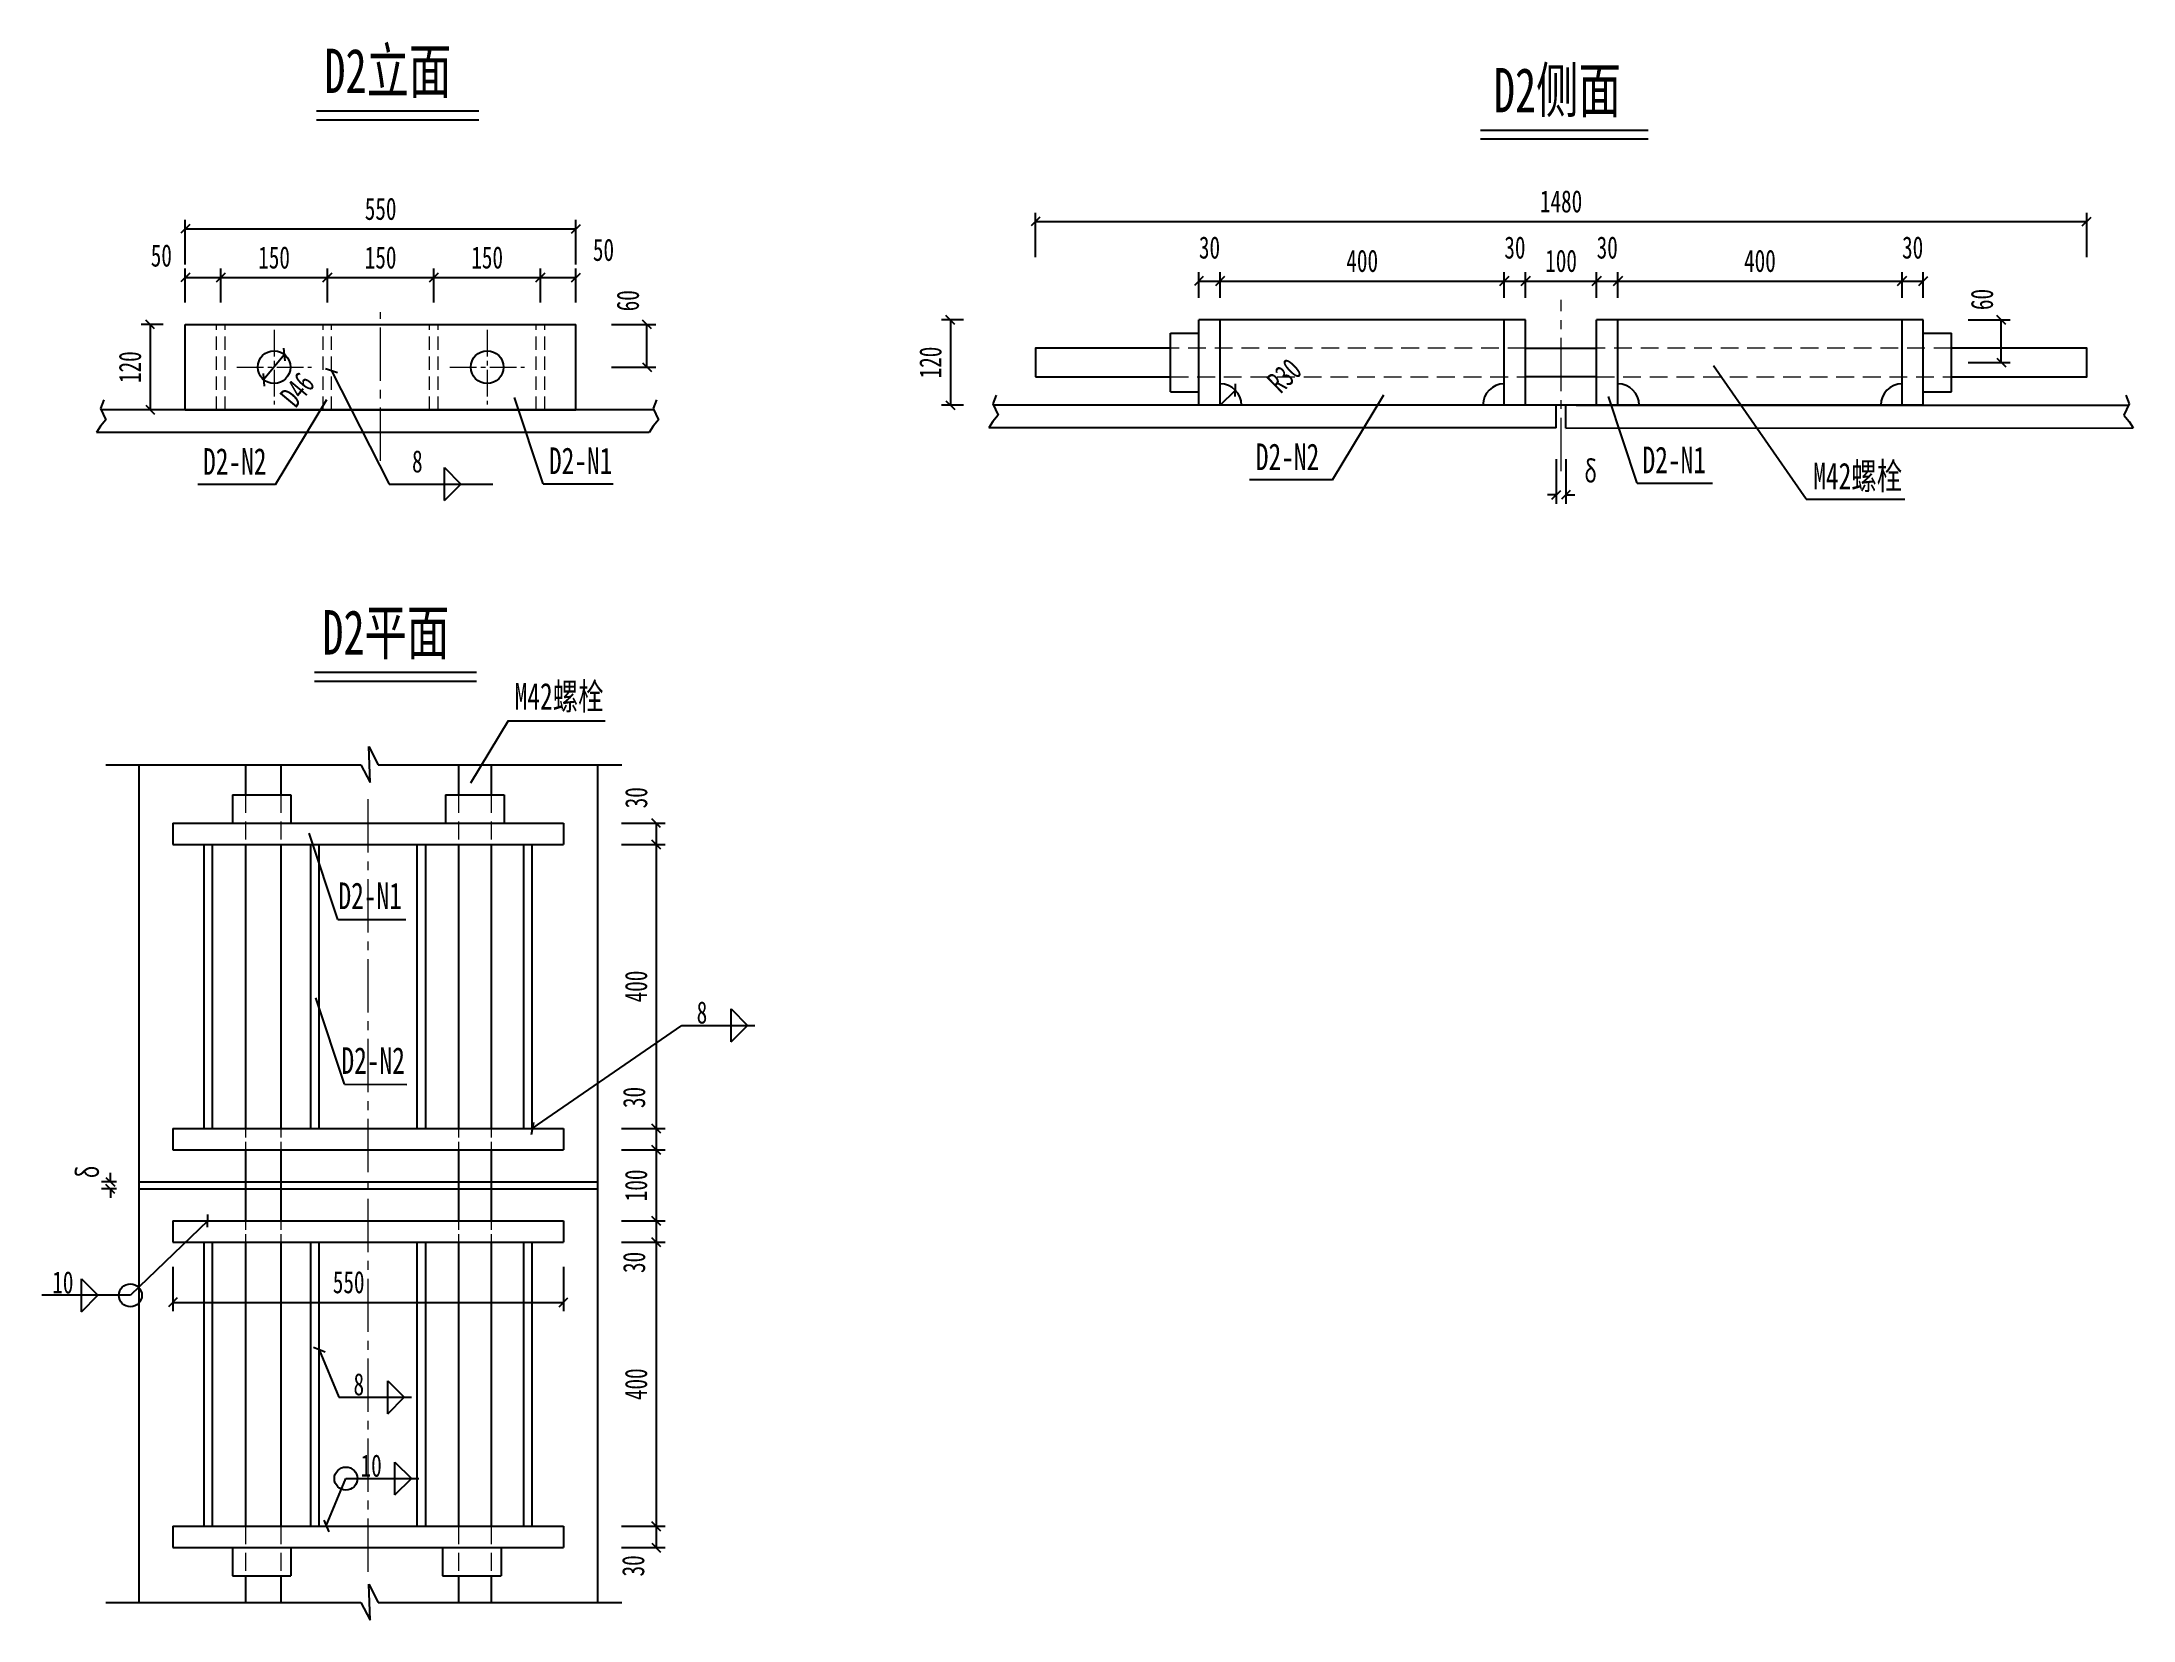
# Model space of a CAD drawing. Extents: x -51050 to 71428, y 3712 to 50864.
# Drawn here: x 59650 to 71428, y 3712 to 12601 of the extents above; entities that cross this region are included whole.
import ezdxf

# ---------------------------------------------------------------- set-up
doc = ezdxf.new("R2010")
doc.units = 0
doc.header["$LTSCALE"] = 100
doc.header["$MEASUREMENT"] = 0
doc.linetypes.add('CENTER2', pattern=[1.125, 0.75, -0.125, 0.125, -0.125])
doc.linetypes.add('DASHED2', pattern=[0.375, 0.25, -0.125])
doc.layers.get('0').update_dxf_attribs({"linetype": 'CONTINUOUS'})
doc.layers.get('DEFPOINTS').update_dxf_attribs({"color": 8, "linetype": 'CONTINUOUS'})
for name, color, linetype, lineweight in [('center', 2, 'CENTER2', 13), ('dashed', 2, 'DASHED2', 15), ('text', 7, 'CONTINUOUS', 15), ('轮廓线', 3, 'CONTINUOUS', 25)]:
    doc.layers.add(name, color=color, linetype=linetype, lineweight=lineweight)
doc.styles.get("Standard").update_dxf_attribs({"font": '仿宋_GB2312.ttf', "width": 0.7})
doc.styles.add('样式 1', font='仿宋_GB2312.ttf', dxfattribs={"width": 0.7})
doc.dimstyles.new('1', dxfattribs={"dimscale": 0, "dimtxt": 2.5, "dimasz": 1, "dimexe": 1, "dimexo": 2.5, "dimgap": 1, "dimtad": 1, "dimdec": 0, "dimlfac": 0.666667, "dimzin": 0, "dimdsep": 46, "dimtxsty": 'Standard', "dimblk": 'OBLIQUE', "dimcen": 0, "dimclrd": 256, "dimclre": 256, "dimadec": 0, "dimazin": 0, "dimtfac": 0.00144, "dimtdec": 0, "dimtofl": 0, "dimtmove": 2, "dimatfit": 3, "dimldrblk": 'OBLIQUE', "dimfxl": 4, "dimfxlon": 1, "dimtolj": 1, "dimtzin": 0, "dimarcsym": 0})

msp = doc.modelspace()

# ---------------------------------------------------------------- texts
at = {"layer": 'text', "style": '样式 1', "width": 0.7}
for s, height, p in [('D2立面', 250, (61241.1, 12312.7)), ('D2侧面', 250, (67827.4, 12204.1)), ('D2-N2', 150, (60558.2, 10162.8)), ('8', 125, (61735, 10176.2)), ('D2-N1', 150, (62506, 10167)), ('D2-N2', 150, (66487, 10189.1)), ('D2-N1', 150, (68664.8, 10171.7)), ('M42螺栓', 150, (69626.2, 10080.8)), ('D2平面', 250, (61229.7, 9150.6)), ('M42螺栓', 150, (62312.8, 8840.2)), ('D2-N1', 150, (61320.7, 7716.7)), ('8', 125, (63337.9, 7072.5)), ('D2-N2', 150, (61337.6, 6788.9)), ('10', 125, (59708.8, 5552.4)), ('8', 125, (61405.4, 4978.4)), ('10', 125, (61445.2, 4520.5))]:
    msp.add_text(s, height=height, dxfattribs=at).set_placement(p)

# ---------------------------------------------------------------- blocks, each defined once
blk = doc.blocks.new('_Oblique')
at = {"color": 0, "linetype": 'ByBlock', "lineweight": -2}
blk.add_line((-0.5, -0.5), (0.5, 0.5), dxfattribs=at)
blk = doc.blocks.new('*D1')
at = {"lineweight": -2, "ltscale": 200, "transparency": 16777216}
for p, q in [((60333, 11009), (60210, 11009)), ((60260, 11009), (60260, 10529)), ((60333, 10529), (60210, 10529))]:
    blk.add_line(p, q, dxfattribs=at)
at = {"layer": 'DEFPOINTS', "color": 0, "ltscale": 200, "transparency": 16777216}
for p in [(60458, 11009), (60260, 10529), (60458, 10529)]:
    blk.add_point(p, dxfattribs=at)
at = {"lineweight": -2, "ltscale": 200, "transparency": 16777216, "xscale": 50, "yscale": 50, "zscale": 50}
for p, rotation in [((60260, 11009), 90), ((60260, 10529), 270)]:
    blk.add_blockref('_Oblique', p, dxfattribs=dict(at, rotation=rotation))
at = {"color": 0, "ltscale": 200, "transparency": 16777216, "insert": (60147, 10769), "char_height": 125, "attachment_point": 5, "rotation": 90, "style": '样式 1'}
blk.add_mtext('\\A1;120', dxfattribs=at)
blk = doc.blocks.new('*D2')
at = {"lineweight": -2, "ltscale": 200, "transparency": 16777216}
for p, q in [((60458, 11134), (60458, 11324)), ((60658, 11134), (60658, 11324)), ((60458, 11274), (60658, 11274))]:
    blk.add_line(p, q, dxfattribs=at)
at = {"layer": 'DEFPOINTS', "color": 0, "ltscale": 200, "transparency": 16777216}
for p in [(60658, 11274), (60458, 11009), (60658, 11009)]:
    blk.add_point(p, dxfattribs=at)
at = {"lineweight": -2, "ltscale": 200, "transparency": 16777216, "xscale": 50, "yscale": 50, "zscale": 50, "rotation": 180}
blk.add_blockref('_Oblique', (60458, 11274), dxfattribs=at)
at = {"lineweight": -2, "ltscale": 200, "transparency": 16777216, "xscale": 50, "yscale": 50, "zscale": 50}
blk.add_blockref('_Oblique', (60658, 11274), dxfattribs=at)
at = {"color": 0, "ltscale": 200, "transparency": 16777216, "insert": (60323, 11397), "char_height": 125, "attachment_point": 5, "style": '样式 1'}
blk.add_mtext('\\A1;50', dxfattribs=at)
blk = doc.blocks.new('*D3')
at = {"lineweight": -2, "ltscale": 200, "transparency": 16777216}
for p, q in [((60658, 11134), (60658, 11324)), ((61258, 11134), (61258, 11324)), ((60658, 11274), (61258, 11274))]:
    blk.add_line(p, q, dxfattribs=at)
at = {"layer": 'DEFPOINTS', "color": 0, "ltscale": 200, "transparency": 16777216}
for p in [(61258, 11274), (60658, 11009), (61258, 11009)]:
    blk.add_point(p, dxfattribs=at)
at = {"lineweight": -2, "ltscale": 200, "transparency": 16777216, "xscale": 50, "yscale": 50, "zscale": 50, "rotation": 180}
blk.add_blockref('_Oblique', (60658, 11274), dxfattribs=at)
at = {"lineweight": -2, "ltscale": 200, "transparency": 16777216, "xscale": 50, "yscale": 50, "zscale": 50}
blk.add_blockref('_Oblique', (61258, 11274), dxfattribs=at)
at = {"color": 0, "ltscale": 200, "transparency": 16777216, "insert": (60958, 11386), "char_height": 125, "attachment_point": 5, "style": '样式 1'}
blk.add_mtext('\\A1;150', dxfattribs=at)
blk = doc.blocks.new('*D4')
at = {"lineweight": -2, "ltscale": 200, "transparency": 16777216}
for p, q in [((61258, 11134), (61258, 11324)), ((61858, 11134), (61858, 11324)), ((61258, 11274), (61858, 11274))]:
    blk.add_line(p, q, dxfattribs=at)
at = {"layer": 'DEFPOINTS', "color": 0, "ltscale": 200, "transparency": 16777216}
for p in [(61858, 11274), (61258, 11009), (61858, 11009)]:
    blk.add_point(p, dxfattribs=at)
at = {"lineweight": -2, "ltscale": 200, "transparency": 16777216, "xscale": 50, "yscale": 50, "zscale": 50, "rotation": 180}
blk.add_blockref('_Oblique', (61258, 11274), dxfattribs=at)
at = {"lineweight": -2, "ltscale": 200, "transparency": 16777216, "xscale": 50, "yscale": 50, "zscale": 50}
blk.add_blockref('_Oblique', (61858, 11274), dxfattribs=at)
at = {"color": 0, "ltscale": 200, "transparency": 16777216, "insert": (61558, 11386), "char_height": 125, "attachment_point": 5, "style": '样式 1'}
blk.add_mtext('\\A1;150', dxfattribs=at)
blk = doc.blocks.new('*D5')
at = {"lineweight": -2, "ltscale": 200, "transparency": 16777216}
for p, q in [((61858, 11134), (61858, 11324)), ((62458, 11134), (62458, 11324)), ((61858, 11274), (62458, 11274))]:
    blk.add_line(p, q, dxfattribs=at)
at = {"layer": 'DEFPOINTS', "color": 0, "ltscale": 200, "transparency": 16777216}
for p in [(62458, 11274), (61858, 11009), (62458, 11009)]:
    blk.add_point(p, dxfattribs=at)
at = {"lineweight": -2, "ltscale": 200, "transparency": 16777216, "xscale": 50, "yscale": 50, "zscale": 50, "rotation": 180}
blk.add_blockref('_Oblique', (61858, 11274), dxfattribs=at)
at = {"lineweight": -2, "ltscale": 200, "transparency": 16777216, "xscale": 50, "yscale": 50, "zscale": 50}
blk.add_blockref('_Oblique', (62458, 11274), dxfattribs=at)
at = {"color": 0, "ltscale": 200, "transparency": 16777216, "insert": (62158, 11386), "char_height": 125, "attachment_point": 5, "style": '样式 1'}
blk.add_mtext('\\A1;150', dxfattribs=at)
blk = doc.blocks.new('*D6')
at = {"lineweight": -2, "ltscale": 200, "transparency": 16777216}
for p, q in [((62458, 11134), (62458, 11324)), ((62658, 11134), (62658, 11324)), ((62458, 11274), (62658, 11274))]:
    blk.add_line(p, q, dxfattribs=at)
at = {"layer": 'DEFPOINTS', "color": 0, "ltscale": 200, "transparency": 16777216}
for p in [(62658, 11274), (62458, 11009), (62658, 11009)]:
    blk.add_point(p, dxfattribs=at)
at = {"lineweight": -2, "ltscale": 200, "transparency": 16777216, "xscale": 50, "yscale": 50, "zscale": 50, "rotation": 180}
blk.add_blockref('_Oblique', (62458, 11274), dxfattribs=at)
at = {"lineweight": -2, "ltscale": 200, "transparency": 16777216, "xscale": 50, "yscale": 50, "zscale": 50}
blk.add_blockref('_Oblique', (62658, 11274), dxfattribs=at)
at = {"color": 0, "ltscale": 200, "transparency": 16777216, "insert": (62813, 11429), "char_height": 125, "attachment_point": 5, "style": '样式 1'}
blk.add_mtext('\\A1;50', dxfattribs=at)
blk = doc.blocks.new('*D7')
at = {"lineweight": -2, "ltscale": 200, "transparency": 16777216}
for p, q in [((60458, 11348), (60458, 11598)), ((60458, 11548), (62658, 11548)), ((62658, 11348), (62658, 11598))]:
    blk.add_line(p, q, dxfattribs=at)
at = {"layer": 'DEFPOINTS', "color": 0, "ltscale": 200, "transparency": 16777216}
for p in [(62658, 11548), (60458, 11009), (62658, 11009)]:
    blk.add_point(p, dxfattribs=at)
at = {"lineweight": -2, "ltscale": 200, "transparency": 16777216, "xscale": 50, "yscale": 50, "zscale": 50, "rotation": 180}
blk.add_blockref('_Oblique', (60458, 11548), dxfattribs=at)
at = {"lineweight": -2, "ltscale": 200, "transparency": 16777216, "xscale": 50, "yscale": 50, "zscale": 50}
blk.add_blockref('_Oblique', (62658, 11548), dxfattribs=at)
at = {"color": 0, "ltscale": 200, "transparency": 16777216, "insert": (61558, 11660), "char_height": 125, "attachment_point": 5, "style": '样式 1'}
blk.add_mtext('\\A1;550', dxfattribs=at)
blk = doc.blocks.new('*D8')
at = {"lineweight": -2, "ltscale": 200, "transparency": 16777216}
for p, q in [((62858, 11009), (63108, 11009)), ((63058, 10769), (63058, 11009)), ((62858, 10769), (63108, 10769))]:
    blk.add_line(p, q, dxfattribs=at)
at = {"layer": 'DEFPOINTS', "color": 0, "ltscale": 200, "transparency": 16777216}
for p in [(62679, 11009), (63058, 11009), (62679, 10769)]:
    blk.add_point(p, dxfattribs=at)
at = {"lineweight": -2, "ltscale": 200, "transparency": 16777216, "xscale": 50, "yscale": 50, "zscale": 50}
for p, rotation in [((63058, 11009), 90), ((63058, 10769), 270)]:
    blk.add_blockref('_Oblique', p, dxfattribs=dict(at, rotation=rotation))
at = {"color": 0, "ltscale": 200, "transparency": 16777216, "insert": (62951, 11143), "char_height": 125, "attachment_point": 5, "rotation": 90, "style": '样式 1'}
blk.add_mtext('\\A1;60', dxfattribs=at)
blk = doc.blocks.new('*D9')
at = {"lineweight": -2, "ltscale": 200, "transparency": 16777216}
blk.add_line((61017, 10840), (60899, 10698), dxfattribs=at)
at = {"layer": 'DEFPOINTS', "color": 0, "ltscale": 200, "transparency": 16777216}
for p in [(61017, 10840), (60899, 10698)]:
    blk.add_point(p, dxfattribs=at)
at = {"lineweight": -2, "ltscale": 200, "transparency": 16777216, "xscale": 50, "yscale": 50, "zscale": 50}
for p, rotation in [((61017, 10840), 50.13544951268258), ((60899, 10698), 230.1354495126826)]:
    blk.add_blockref('_Oblique', p, dxfattribs=dict(at, rotation=rotation))
at = {"color": 0, "ltscale": 200, "transparency": 16777216, "insert": (61089, 10642), "char_height": 125, "attachment_point": 5, "rotation": 50.1354, "style": '样式 1'}
blk.add_mtext('\\A1;D46', dxfattribs=at)
blk = doc.blocks.new('*D10')
at = {"lineweight": -2, "ltscale": 200, "transparency": 16777216}
for p, q in [((62915, 8201), (63160, 8201)), ((63110, 8201), (63110, 8081)), ((62915, 8081), (63160, 8081))]:
    blk.add_line(p, q, dxfattribs=at)
at = {"layer": 'DEFPOINTS', "color": 0, "ltscale": 200, "transparency": 16777216}
for p in [(62790, 8201), (62790, 8081), (63110, 8081)]:
    blk.add_point(p, dxfattribs=at)
at = {"lineweight": -2, "ltscale": 200, "transparency": 16777216, "xscale": 50, "yscale": 50, "zscale": 50}
for p, rotation in [((63110, 8201), 90), ((63110, 8081), 270)]:
    blk.add_blockref('_Oblique', p, dxfattribs=dict(at, rotation=rotation))
at = {"color": 0, "ltscale": 200, "transparency": 16777216, "insert": (62998, 8344), "char_height": 125, "attachment_point": 5, "rotation": 90, "style": '样式 1'}
blk.add_mtext('\\A1;30', dxfattribs=at)
blk = doc.blocks.new('*D11')
at = {"lineweight": -2, "ltscale": 200, "transparency": 16777216}
for p, q in [((62915, 8081), (63160, 8081)), ((63110, 8081), (63110, 6481)), ((62915, 6481), (63160, 6481))]:
    blk.add_line(p, q, dxfattribs=at)
at = {"layer": 'DEFPOINTS', "color": 0, "ltscale": 200, "transparency": 16777216}
for p in [(62790, 8081), (62790, 6481), (63110, 6481)]:
    blk.add_point(p, dxfattribs=at)
at = {"lineweight": -2, "ltscale": 200, "transparency": 16777216, "xscale": 50, "yscale": 50, "zscale": 50}
for p, rotation in [((63110, 8081), 90), ((63110, 6481), 270)]:
    blk.add_blockref('_Oblique', p, dxfattribs=dict(at, rotation=rotation))
at = {"color": 0, "ltscale": 200, "transparency": 16777216, "insert": (62997, 7281), "char_height": 125, "attachment_point": 5, "rotation": 90, "style": '样式 1'}
blk.add_mtext('\\A1;400', dxfattribs=at)
blk = doc.blocks.new('*D12')
at = {"lineweight": -2, "ltscale": 200, "transparency": 16777216}
for p, q in [((62915, 6481), (63160, 6481)), ((63110, 6481), (63110, 6361)), ((62915, 6361), (63160, 6361))]:
    blk.add_line(p, q, dxfattribs=at)
at = {"layer": 'DEFPOINTS', "color": 0, "ltscale": 200, "transparency": 16777216}
for p in [(62790, 6481), (62790, 6361), (63110, 6361)]:
    blk.add_point(p, dxfattribs=at)
at = {"lineweight": -2, "ltscale": 200, "transparency": 16777216, "xscale": 50, "yscale": 50, "zscale": 50}
for p, rotation in [((63110, 6481), 90), ((63110, 6361), 270)]:
    blk.add_blockref('_Oblique', p, dxfattribs=dict(at, rotation=rotation))
at = {"color": 0, "ltscale": 200, "transparency": 16777216, "insert": (62986, 6656), "char_height": 125, "attachment_point": 5, "rotation": 90, "style": '样式 1'}
blk.add_mtext('\\A1;30', dxfattribs=at)
blk = doc.blocks.new('*D13')
at = {"lineweight": -2, "ltscale": 200, "transparency": 16777216}
for p, q in [((62915, 6361), (63160, 6361)), ((63110, 6361), (63110, 5961)), ((62915, 5961), (63160, 5961))]:
    blk.add_line(p, q, dxfattribs=at)
at = {"layer": 'DEFPOINTS', "color": 0, "ltscale": 200, "transparency": 16777216}
for p in [(62790, 6361), (62790, 5961), (63110, 5961)]:
    blk.add_point(p, dxfattribs=at)
at = {"lineweight": -2, "ltscale": 200, "transparency": 16777216, "xscale": 50, "yscale": 50, "zscale": 50}
for p, rotation in [((63110, 6361), 90), ((63110, 5961), 270)]:
    blk.add_blockref('_Oblique', p, dxfattribs=dict(at, rotation=rotation))
at = {"color": 0, "ltscale": 200, "transparency": 16777216, "insert": (62997, 6161), "char_height": 125, "attachment_point": 5, "rotation": 90, "style": '样式 1'}
blk.add_mtext('\\A1;100', dxfattribs=at)
blk = doc.blocks.new('*D14')
at = {"lineweight": -2, "ltscale": 200, "transparency": 16777216}
for p, q in [((62915, 5961), (63160, 5961)), ((63110, 5961), (63110, 5841)), ((62915, 5841), (63160, 5841))]:
    blk.add_line(p, q, dxfattribs=at)
at = {"layer": 'DEFPOINTS', "color": 0, "ltscale": 200, "transparency": 16777216}
for p in [(62790, 5961), (62790, 5841), (63110, 5841)]:
    blk.add_point(p, dxfattribs=at)
at = {"lineweight": -2, "ltscale": 200, "transparency": 16777216, "xscale": 50, "yscale": 50, "zscale": 50}
for p, rotation in [((63110, 5961), 90), ((63110, 5841), 270)]:
    blk.add_blockref('_Oblique', p, dxfattribs=dict(at, rotation=rotation))
at = {"color": 0, "ltscale": 200, "transparency": 16777216, "insert": (62986, 5727), "char_height": 125, "attachment_point": 5, "rotation": 90, "style": '样式 1'}
blk.add_mtext('\\A1;30', dxfattribs=at)
blk = doc.blocks.new('*D15')
at = {"lineweight": -2, "ltscale": 200, "transparency": 16777216}
for p, q in [((62915, 5841), (63160, 5841)), ((63110, 5841), (63110, 4241)), ((62915, 4241), (63160, 4241))]:
    blk.add_line(p, q, dxfattribs=at)
at = {"layer": 'DEFPOINTS', "color": 0, "ltscale": 200, "transparency": 16777216}
for p in [(62790, 5841), (62790, 4241), (63110, 4241)]:
    blk.add_point(p, dxfattribs=at)
at = {"lineweight": -2, "ltscale": 200, "transparency": 16777216, "xscale": 50, "yscale": 50, "zscale": 50}
for p, rotation in [((63110, 5841), 90), ((63110, 4241), 270)]:
    blk.add_blockref('_Oblique', p, dxfattribs=dict(at, rotation=rotation))
at = {"color": 0, "ltscale": 200, "transparency": 16777216, "insert": (62997, 5041), "char_height": 125, "attachment_point": 5, "rotation": 90, "style": '样式 1'}
blk.add_mtext('\\A1;400', dxfattribs=at)
blk = doc.blocks.new('*D16')
at = {"lineweight": -2, "ltscale": 200, "transparency": 16777216}
for p, q in [((62915, 4241), (63160, 4241)), ((63110, 4241), (63110, 4121)), ((62915, 4121), (63160, 4121))]:
    blk.add_line(p, q, dxfattribs=at)
at = {"layer": 'DEFPOINTS', "color": 0, "ltscale": 200, "transparency": 16777216}
for p in [(62790, 4241), (62790, 4121), (63110, 4121)]:
    blk.add_point(p, dxfattribs=at)
at = {"lineweight": -2, "ltscale": 200, "transparency": 16777216, "xscale": 50, "yscale": 50, "zscale": 50}
for p, rotation in [((63110, 4241), 90), ((63110, 4121), 270)]:
    blk.add_blockref('_Oblique', p, dxfattribs=dict(at, rotation=rotation))
at = {"color": 0, "ltscale": 200, "transparency": 16777216, "insert": (62981, 4018), "char_height": 125, "attachment_point": 5, "rotation": 90, "style": '样式 1'}
blk.add_mtext('\\A1;30', dxfattribs=at)
blk = doc.blocks.new('*D17')
at = {"lineweight": -2, "ltscale": 200, "transparency": 16777216}
for p, q in [((60071, 6181), (59986, 6181)), ((60071, 6141), (59986, 6141)), ((60036, 6181), (60036, 6231)), ((60036, 6141), (60036, 6091))]:
    blk.add_line(p, q, dxfattribs=at)
at = {"layer": 'DEFPOINTS', "color": 0, "ltscale": 200, "transparency": 16777216}
for p in [(60036, 6141), (60196, 6181), (60196, 6141)]:
    blk.add_point(p, dxfattribs=at)
at = {"lineweight": -2, "ltscale": 200, "transparency": 16777216, "xscale": 50, "yscale": 50, "zscale": 50}
for p, rotation in [((60036, 6181), 270), ((60036, 6141), 90)]:
    blk.add_blockref('_Oblique', p, dxfattribs=dict(at, rotation=rotation))
at = {"color": 0, "ltscale": 200, "transparency": 16777216, "insert": (59910, 6236), "char_height": 125, "attachment_point": 5, "rotation": 90, "style": '样式 1'}
blk.add_mtext('\\A1;δ', dxfattribs=at)
blk = doc.blocks.new('*D18')
at = {"lineweight": -2, "ltscale": 200, "transparency": 16777216}
for p, q in [((60388, 5702), (60388, 5452)), ((62588, 5702), (62588, 5452)), ((60388, 5502), (62588, 5502))]:
    blk.add_line(p, q, dxfattribs=at)
at = {"layer": 'DEFPOINTS', "color": 0, "ltscale": 200, "transparency": 16777216}
for p in [(60388, 5841), (62588, 5841), (62588, 5502)]:
    blk.add_point(p, dxfattribs=at)
at = {"lineweight": -2, "ltscale": 200, "transparency": 16777216, "xscale": 50, "yscale": 50, "zscale": 50, "rotation": 180}
blk.add_blockref('_Oblique', (60388, 5502), dxfattribs=at)
at = {"lineweight": -2, "ltscale": 200, "transparency": 16777216, "xscale": 50, "yscale": 50, "zscale": 50}
blk.add_blockref('_Oblique', (62588, 5502), dxfattribs=at)
at = {"color": 0, "ltscale": 200, "transparency": 16777216, "insert": (61378, 5615), "char_height": 125, "attachment_point": 5, "style": '样式 1'}
blk.add_mtext('\\A1;550', dxfattribs=at)
blk = doc.blocks.new('*D19')
at = {"lineweight": -2, "ltscale": 200, "transparency": 16777216}
for p, q in [((68179, 10250), (68179, 10000)), ((68233, 10250), (68233, 10000)), ((68179, 10050), (68129, 10050)), ((68233, 10050), (68283, 10050))]:
    blk.add_line(p, q, dxfattribs=at)
at = {"layer": 'DEFPOINTS', "color": 0, "ltscale": 200, "transparency": 16777216}
for p in [(68179, 10427), (68233, 10426), (68233, 10050)]:
    blk.add_point(p, dxfattribs=at)
at = {"lineweight": -2, "ltscale": 200, "transparency": 16777216, "xscale": 50, "yscale": 50, "zscale": 50}
blk.add_blockref('_Oblique', (68179, 10050), dxfattribs=at)
at = {"lineweight": -2, "ltscale": 200, "transparency": 16777216, "xscale": 50, "yscale": 50, "zscale": 50, "rotation": 180}
blk.add_blockref('_Oblique', (68233, 10050), dxfattribs=at)
at = {"color": 0, "ltscale": 200, "transparency": 16777216, "insert": (68372, 10181), "char_height": 125, "attachment_point": 5, "style": '样式 1'}
blk.add_mtext('\\A1;δ', dxfattribs=at)
blk = doc.blocks.new('*D20')
at = {"lineweight": -2, "ltscale": 200, "transparency": 16777216}
for p, q in [((66166, 11160), (66166, 11304)), ((66166, 11254), (66286, 11254)), ((66286, 11160), (66286, 11304))]:
    blk.add_line(p, q, dxfattribs=at)
at = {"layer": 'DEFPOINTS', "color": 0, "ltscale": 200, "transparency": 16777216}
for p in [(66286, 11254), (66166, 11035), (66286, 11035)]:
    blk.add_point(p, dxfattribs=at)
at = {"lineweight": -2, "ltscale": 200, "transparency": 16777216, "xscale": 50, "yscale": 50, "zscale": 50, "rotation": 180}
blk.add_blockref('_Oblique', (66166, 11254), dxfattribs=at)
at = {"lineweight": -2, "ltscale": 200, "transparency": 16777216, "xscale": 50, "yscale": 50, "zscale": 50}
blk.add_blockref('_Oblique', (66286, 11254), dxfattribs=at)
at = {"color": 0, "ltscale": 200, "transparency": 16777216, "insert": (66226, 11442), "char_height": 125, "attachment_point": 5, "style": '样式 1'}
blk.add_mtext('\\A1;30', dxfattribs=at)
blk = doc.blocks.new('*D21')
at = {"lineweight": -2, "ltscale": 200, "transparency": 16777216}
for p, q in [((66286, 11160), (66286, 11304)), ((66286, 11254), (67886, 11254)), ((67886, 11160), (67886, 11304))]:
    blk.add_line(p, q, dxfattribs=at)
at = {"layer": 'DEFPOINTS', "color": 0, "ltscale": 200, "transparency": 16777216}
for p in [(67886, 11254), (66286, 11035), (67886, 11035)]:
    blk.add_point(p, dxfattribs=at)
at = {"lineweight": -2, "ltscale": 200, "transparency": 16777216, "xscale": 50, "yscale": 50, "zscale": 50, "rotation": 180}
blk.add_blockref('_Oblique', (66286, 11254), dxfattribs=at)
at = {"lineweight": -2, "ltscale": 200, "transparency": 16777216, "xscale": 50, "yscale": 50, "zscale": 50}
blk.add_blockref('_Oblique', (67886, 11254), dxfattribs=at)
at = {"color": 0, "ltscale": 200, "transparency": 16777216, "insert": (67086, 11367), "char_height": 125, "attachment_point": 5, "style": '样式 1'}
blk.add_mtext('\\A1;400', dxfattribs=at)
blk = doc.blocks.new('*D22')
at = {"lineweight": -2, "ltscale": 200, "transparency": 16777216}
for p, q in [((67886, 11160), (67886, 11304)), ((67886, 11254), (68006, 11254)), ((68006, 11160), (68006, 11304))]:
    blk.add_line(p, q, dxfattribs=at)
at = {"layer": 'DEFPOINTS', "color": 0, "ltscale": 200, "transparency": 16777216}
for p in [(68006, 11254), (67886, 11035), (68006, 11035)]:
    blk.add_point(p, dxfattribs=at)
at = {"lineweight": -2, "ltscale": 200, "transparency": 16777216, "xscale": 50, "yscale": 50, "zscale": 50, "rotation": 180}
blk.add_blockref('_Oblique', (67886, 11254), dxfattribs=at)
at = {"lineweight": -2, "ltscale": 200, "transparency": 16777216, "xscale": 50, "yscale": 50, "zscale": 50}
blk.add_blockref('_Oblique', (68006, 11254), dxfattribs=at)
at = {"color": 0, "ltscale": 200, "transparency": 16777216, "insert": (67946, 11442), "char_height": 125, "attachment_point": 5, "style": '样式 1'}
blk.add_mtext('\\A1;30', dxfattribs=at)
blk = doc.blocks.new('*D23')
at = {"lineweight": -2, "ltscale": 200, "transparency": 16777216}
for p, q in [((68006, 11160), (68006, 11304)), ((68006, 11254), (68406, 11254)), ((68406, 11160), (68406, 11304))]:
    blk.add_line(p, q, dxfattribs=at)
at = {"layer": 'DEFPOINTS', "color": 0, "ltscale": 200, "transparency": 16777216}
for p in [(68406, 11254), (68006, 11035), (68406, 11035)]:
    blk.add_point(p, dxfattribs=at)
at = {"lineweight": -2, "ltscale": 200, "transparency": 16777216, "xscale": 50, "yscale": 50, "zscale": 50, "rotation": 180}
blk.add_blockref('_Oblique', (68006, 11254), dxfattribs=at)
at = {"lineweight": -2, "ltscale": 200, "transparency": 16777216, "xscale": 50, "yscale": 50, "zscale": 50}
blk.add_blockref('_Oblique', (68406, 11254), dxfattribs=at)
at = {"color": 0, "ltscale": 200, "transparency": 16777216, "insert": (68206, 11367), "char_height": 125, "attachment_point": 5, "style": '样式 1'}
blk.add_mtext('\\A1;100', dxfattribs=at)
blk = doc.blocks.new('*D24')
at = {"lineweight": -2, "ltscale": 200, "transparency": 16777216}
for p, q in [((68406, 11160), (68406, 11304)), ((68406, 11254), (68526, 11254)), ((68526, 11160), (68526, 11304))]:
    blk.add_line(p, q, dxfattribs=at)
at = {"layer": 'DEFPOINTS', "color": 0, "ltscale": 200, "transparency": 16777216}
for p in [(68526, 11254), (68406, 11035), (68526, 11035)]:
    blk.add_point(p, dxfattribs=at)
at = {"lineweight": -2, "ltscale": 200, "transparency": 16777216, "xscale": 50, "yscale": 50, "zscale": 50, "rotation": 180}
blk.add_blockref('_Oblique', (68406, 11254), dxfattribs=at)
at = {"lineweight": -2, "ltscale": 200, "transparency": 16777216, "xscale": 50, "yscale": 50, "zscale": 50}
blk.add_blockref('_Oblique', (68526, 11254), dxfattribs=at)
at = {"color": 0, "ltscale": 200, "transparency": 16777216, "insert": (68466, 11442), "char_height": 125, "attachment_point": 5, "style": '样式 1'}
blk.add_mtext('\\A1;30', dxfattribs=at)
blk = doc.blocks.new('*D25')
at = {"lineweight": -2, "ltscale": 200, "transparency": 16777216}
for p, q in [((68526, 11160), (68526, 11304)), ((68526, 11254), (70126, 11254)), ((70126, 11160), (70126, 11304))]:
    blk.add_line(p, q, dxfattribs=at)
at = {"layer": 'DEFPOINTS', "color": 0, "ltscale": 200, "transparency": 16777216}
for p in [(70126, 11254), (68526, 11035), (70126, 11035)]:
    blk.add_point(p, dxfattribs=at)
at = {"lineweight": -2, "ltscale": 200, "transparency": 16777216, "xscale": 50, "yscale": 50, "zscale": 50, "rotation": 180}
blk.add_blockref('_Oblique', (68526, 11254), dxfattribs=at)
at = {"lineweight": -2, "ltscale": 200, "transparency": 16777216, "xscale": 50, "yscale": 50, "zscale": 50}
blk.add_blockref('_Oblique', (70126, 11254), dxfattribs=at)
at = {"color": 0, "ltscale": 200, "transparency": 16777216, "insert": (69326, 11367), "char_height": 125, "attachment_point": 5, "style": '样式 1'}
blk.add_mtext('\\A1;400', dxfattribs=at)
blk = doc.blocks.new('*D26')
at = {"lineweight": -2, "ltscale": 200, "transparency": 16777216}
for p, q in [((70126, 11160), (70126, 11304)), ((70126, 11254), (70246, 11254)), ((70246, 11160), (70246, 11304))]:
    blk.add_line(p, q, dxfattribs=at)
at = {"layer": 'DEFPOINTS', "color": 0, "ltscale": 200, "transparency": 16777216}
for p in [(70246, 11254), (70126, 11035), (70246, 11035)]:
    blk.add_point(p, dxfattribs=at)
at = {"lineweight": -2, "ltscale": 200, "transparency": 16777216, "xscale": 50, "yscale": 50, "zscale": 50, "rotation": 180}
blk.add_blockref('_Oblique', (70126, 11254), dxfattribs=at)
at = {"lineweight": -2, "ltscale": 200, "transparency": 16777216, "xscale": 50, "yscale": 50, "zscale": 50}
blk.add_blockref('_Oblique', (70246, 11254), dxfattribs=at)
at = {"color": 0, "ltscale": 200, "transparency": 16777216, "insert": (70186, 11442), "char_height": 125, "attachment_point": 5, "style": '样式 1'}
blk.add_mtext('\\A1;30', dxfattribs=at)
blk = doc.blocks.new('*D27')
at = {"lineweight": -2, "ltscale": 200, "transparency": 16777216}
for p, q in [((65246, 11389), (65246, 11639)), ((65246, 11589), (71166, 11589)), ((71166, 11389), (71166, 11639))]:
    blk.add_line(p, q, dxfattribs=at)
at = {"layer": 'DEFPOINTS', "color": 0, "ltscale": 200, "transparency": 16777216}
for p in [(71166, 11589), (65246, 11215), (71166, 11215)]:
    blk.add_point(p, dxfattribs=at)
at = {"lineweight": -2, "ltscale": 200, "transparency": 16777216, "xscale": 50, "yscale": 50, "zscale": 50, "rotation": 180}
blk.add_blockref('_Oblique', (65246, 11589), dxfattribs=at)
at = {"lineweight": -2, "ltscale": 200, "transparency": 16777216, "xscale": 50, "yscale": 50, "zscale": 50}
blk.add_blockref('_Oblique', (71166, 11589), dxfattribs=at)
at = {"color": 0, "ltscale": 200, "transparency": 16777216, "insert": (68206, 11702), "char_height": 125, "attachment_point": 5, "style": '样式 1'}
blk.add_mtext('\\A1;1480', dxfattribs=at)
blk = doc.blocks.new('*D28')
at = {"lineweight": -2, "ltscale": 200, "transparency": 16777216}
blk.add_line((66286, 10555), (66372, 10639), dxfattribs=at)
at = {"layer": 'DEFPOINTS', "color": 0, "ltscale": 200, "transparency": 16777216}
for p in [(66372, 10639), (66286, 10555)]:
    blk.add_point(p, dxfattribs=at)
at = {"lineweight": -2, "ltscale": 200, "transparency": 16777216, "xscale": 50, "yscale": 50, "zscale": 50, "rotation": 44.1774082060813}
blk.add_blockref('_Oblique', (66372, 10639), dxfattribs=at)
at = {"color": 0, "ltscale": 200, "transparency": 16777216, "insert": (66648, 10721), "char_height": 125, "attachment_point": 5, "rotation": 44.1774, "style": '样式 1'}
blk.add_mtext('\\A1;R30', dxfattribs=at)
blk = doc.blocks.new('*D55')
at = {"lineweight": -2, "ltscale": 200, "transparency": 16777216}
for p, q in [((64841, 11035), (64717, 11035)), ((64767, 11035), (64767, 10555)), ((64841, 10555), (64717, 10555))]:
    blk.add_line(p, q, dxfattribs=at)
at = {"layer": 'DEFPOINTS', "color": 0, "ltscale": 200, "transparency": 16777216}
for p in [(64966, 11035), (64767, 10555), (64966, 10555)]:
    blk.add_point(p, dxfattribs=at)
at = {"lineweight": -2, "ltscale": 200, "transparency": 16777216, "xscale": 50, "yscale": 50, "zscale": 50}
for p, rotation in [((64767, 11035), 90), ((64767, 10555), 270)]:
    blk.add_blockref('_Oblique', p, dxfattribs=dict(at, rotation=rotation))
at = {"color": 0, "ltscale": 200, "transparency": 16777216, "insert": (64655, 10795), "char_height": 125, "attachment_point": 5, "rotation": 90, "style": '样式 1'}
blk.add_mtext('\\A1;120', dxfattribs=at)
blk = doc.blocks.new('*D56')
at = {"lineweight": -2, "ltscale": 200, "transparency": 16777216}
for p, q in [((70498, 11035), (70735, 11035)), ((70685, 10795), (70685, 11035)), ((70498, 10795), (70735, 10795))]:
    blk.add_line(p, q, dxfattribs=at)
at = {"layer": 'DEFPOINTS', "color": 0, "ltscale": 200, "transparency": 16777216}
for p in [(70373, 11035), (70685, 11035), (70373, 10795)]:
    blk.add_point(p, dxfattribs=at)
at = {"lineweight": -2, "ltscale": 200, "transparency": 16777216, "xscale": 50, "yscale": 50, "zscale": 50}
for p, rotation in [((70685, 11035), 90), ((70685, 10795), 270)]:
    blk.add_blockref('_Oblique', p, dxfattribs=dict(at, rotation=rotation))
at = {"color": 0, "ltscale": 200, "transparency": 16777216, "insert": (70577, 11150), "char_height": 125, "attachment_point": 5, "rotation": 90, "style": '样式 1'}
blk.add_mtext('\\A1;60', dxfattribs=at)

# ---------------------------------------------------------------- dimensions: what is measured, and where the dimension line sits
at = {"color": 0, "ltscale": 200}
for base, p1, p2, text, picture, middle in [((71166, 11589.1), (65246, 11215.1), (71166, 11215.1), '1480', '*D27', (68206, 11701.6)), ((62658.1, 11547.9), (60458.1, 11009.1), (62658.1, 11009.1), '550', '*D7', (61558.1, 11660.4)), ((61258.1, 11273.6), (60658.1, 11009.1), (61258.1, 11009.1), '150', '*D3', (60958.1, 11386.1)), ((61858.1, 11273.6), (61258.1, 11009.1), (61858.1, 11009.1), '150', '*D4', (61558.1, 11386.1)), ((62458.1, 11273.6), (61858.1, 11009.1), (62458.1, 11009.1), '150', '*D5', (62158.1, 11386.1)), ((66286, 11254), (66166, 11035.4), (66286, 11035.4), '30', '*D20', (66226, 11441.5)), ((67886, 11254), (66286, 11035.4), (67886, 11035.4), '400', '*D21', (67086, 11366.5)), ((68006, 11254), (67886, 11035.4), (68006, 11035.4), '30', '*D22', (67946, 11441.5)), ((68406, 11254), (68006, 11035.4), (68406, 11035.4), '100', '*D23', (68206, 11366.5)), ((68526, 11254), (68406, 11035.4), (68526, 11035.4), '30', '*D24', (68466, 11441.5)), ((70126, 11254), (68526, 11035.4), (70126, 11035.4), '400', '*D25', (69326, 11366.5)), ((70246, 11254), (70126, 11035.4), (70246, 11035.4), '30', '*D26', (70186, 11441.5))]:
    dim = msp.add_linear_dim(base=base, p1=p1, p2=p2, text=text, dimstyle='1', override={"dimscale": 50, "dimtxsty": '样式 1'}, dxfattribs=at)
    dim.commit()
    dim.dimension.update_dxf_attribs({"geometry": picture, "text_midpoint": middle})
for base, p1, p2, text, picture, middle in [((60658.1, 11273.6), (60458.1, 11009.1), (60658.1, 11009.1), '50', '*D2', (60322.6, 11396.7)), ((62658.1, 11273.6), (62458.1, 11009.1), (62658.1, 11009.1), '50', '*D6', (62812.9, 11428.8)), ((68233.2, 10049.7), (68178.9, 10427.1), (68233.2, 10425.6), 'δ', '*D19', (68372.2, 10181.4)), ((62588.1, 5502.3), (60388.1, 5840.9), (62588.1, 5840.9), '550', '*D18', (61378, 5614.9))]:
    dim = msp.add_linear_dim(base=base, p1=p1, p2=p2, text=text, dimstyle='1', override={"dimscale": 50, "dimtxsty": '样式 1'}, dxfattribs=at)
    dim.commit()
    dim.dimension.update_dxf_attribs({"geometry": picture, "text_midpoint": middle, "dimtype": 160})
for base, p1, p2, text, picture, middle in [((63058.4, 11009.1), (62678.8, 10769.1), (62678.8, 11009.1), '60', '*D8', (62951.2, 11143.1)), ((70684.6, 11035.4), (70373.5, 10795.4), (70373.5, 11035.4), '60', '*D56', (70577.1, 11150.4)), ((63109.8, 8080.9), (62789.7, 8200.9), (62789.7, 8080.9), '30', '*D10', (62998.1, 8344.5)), ((63109.8, 6360.9), (62789.7, 6480.9), (62789.7, 6360.9), '30', '*D12', (62985.7, 6655.8)), ((60035.6, 6140.9), (60196.4, 6180.9), (60196.4, 6140.9), 'δ', '*D17', (59910.3, 6236.1)), ((63109.8, 5840.9), (62789.7, 5960.9), (62789.7, 5840.9), '30', '*D14', (62985.7, 5727.2)), ((63109.8, 4120.9), (62789.7, 4240.9), (62789.7, 4120.9), '30', '*D16', (62981, 4018.1))]:
    dim = msp.add_linear_dim(base=base, p1=p1, p2=p2, angle=90, text=text, dimstyle='1', override={"dimscale": 50, "dimtxsty": '样式 1'}, dxfattribs=at)
    dim.commit()
    dim.dimension.update_dxf_attribs({"geometry": picture, "text_midpoint": middle, "dimtype": 160})
for base, p1, p2, text, picture, middle in [((60259.8, 10529.1), (60458.1, 11009.1), (60458.1, 10529.1), '120', '*D1', (60147.3, 10769.1)), ((64767.4, 10555.4), (64965.7, 11035.4), (64965.7, 10555.4), '120', '*D55', (64654.9, 10795.4)), ((63109.8, 6480.9), (62789.7, 8080.9), (62789.7, 6480.9), '400', '*D11', (62997.3, 7280.9)), ((63109.8, 5960.9), (62789.7, 6360.9), (62789.7, 5960.9), '100', '*D13', (62997.3, 6160.9)), ((63109.8, 4240.9), (62789.7, 5840.9), (62789.7, 4240.9), '400', '*D15', (62997.3, 5040.9))]:
    dim = msp.add_linear_dim(base=base, p1=p1, p2=p2, angle=90, text=text, dimstyle='1', override={"dimscale": 50, "dimtxsty": '样式 1'}, dxfattribs=at)
    dim.commit()
    dim.dimension.update_dxf_attribs({"geometry": picture, "text_midpoint": middle})
dim = msp.add_diameter_dim_2p(p1=(61017.1, 10839.7), p2=(60899.2, 10698.5), text='D46', dimstyle='1', override={"dimscale": 50, "dimtxsty": '样式 1'}, dxfattribs=at)
dim.commit()
dim.dimension.update_dxf_attribs({"geometry": '*D9', "text_midpoint": (61089.5, 10641.7), "dimtype": 163})
dim = msp.add_radius_dim(center=(66286, 10555.4), mpoint=(66372.1, 10639), text='R30', dimstyle='1', override={"dimscale": 50, "dimtxsty": '样式 1'}, dxfattribs=at)
dim.commit()
dim.dimension.update_dxf_attribs({"geometry": '*D28', "text_midpoint": (66647.9, 10721.5), "dimtype": 164})

# ---------------------------------------------------------------- linework, layer by layer
at = {"color": 6}
for p, q in [((61196.7, 12212.7), (62110.6, 12212.7)), ((67752.4, 12104.1), (68697.2, 12104.1)), ((61185.3, 9050.6), (62098.5, 9050.6))]:
    msp.add_line(p, q, dxfattribs=at)
for p, q in [((61196.7, 12162.7), (62110.6, 12162.7)), ((67752.4, 12054.1), (68697.2, 12054.1)), ((65025.3, 10610.8), (65006.5, 10562.3)), ((71386.7, 10610.8), (71405.5, 10562.3)), ((60000, 10584.5), (59981.2, 10536)), ((59981.2, 10536), (60011.3, 10472.2)), ((63111, 10584.5), (63092.2, 10536)), ((63092.2, 10536), (63122.3, 10472.2)), ((65006.5, 10562.3), (65036.6, 10498.5)), ((65036.6, 10498.5), (65006.5, 10462.3)), ((71405.5, 10562.3), (71375.4, 10498.5)), ((71375.4, 10498.5), (71405.5, 10462.3)), ((59981.2, 10436), (59958.8, 10401.1)), ((60011.3, 10472.2), (59981.2, 10436)), ((63092.2, 10436), (63069.8, 10401.1)), ((63122.3, 10472.2), (63092.2, 10436)), ((65006.5, 10462.3), (64984.1, 10427.4)), ((71405.5, 10462.3), (71427.9, 10427.4)), ((61917.7, 10018.4), (61917.7, 10203.5)), ((61917.7, 10203.5), (62010.3, 10110.9)), ((61917.7, 10018.4), (62010.3, 10110.9)), ((61185.3, 9000.6), (62098.5, 9000.6)), ((62275.7, 8776.7), (62822.1, 8776.7)), ((61499.7, 8429.5), (61491.2, 8632.6)), ((61491.2, 8632.6), (61544.3, 8528.6)), ((60010.7, 8529.1), (61447.3, 8529.1)), ((61447.3, 8529.1), (61499.7, 8429.5)), ((61544, 8529.1), (62916.6, 8529.1)), ((63531.5, 6969.2), (63531.5, 7154.3)), ((63531.5, 7154.3), (63624, 7061.8)), ((63531.5, 6969.2), (63624, 7061.8)), ((59872.5, 5449.1), (59872.5, 5634.2)), ((59872.5, 5634.2), (59965, 5541.7)), ((59872.5, 5449.1), (59965, 5541.7)), ((61598.9, 4875.1), (61598.9, 5060.2)), ((61598.9, 5060.2), (61691.5, 4967.6)), ((61598.9, 4875.1), (61691.5, 4967.6)), ((61638.8, 4417.2), (61638.8, 4602.3)), ((61638.8, 4602.3), (61731.3, 4509.8)), ((61638.8, 4417.2), (61731.3, 4509.8)), ((61499.7, 3712.2), (61491.2, 3915.3)), ((61491.2, 3915.3), (61544.3, 3811.3)), ((60010.7, 3811.9), (61447.3, 3811.9)), ((61447.3, 3811.9), (61499.7, 3712.2)), ((61544, 3811.9), (62916.6, 3811.9))]:
    msp.add_line(p, q)
at = {"ltscale": 4}
for p, q in [((69586.1, 10025.3), (69064.4, 10775.8)), ((66918.6, 10133.6), (67207.5, 10612.6)), ((68634.7, 10116.2), (68473.7, 10602.9)), ((60966.8, 10107.3), (61255.6, 10586.3)), ((62473.4, 10111.6), (62312.4, 10598.2)), ((66918.6, 10133.6), (66450.5, 10133.6)), ((60966.8, 10107.3), (60527.9, 10107.3)), ((62473.4, 10111.6), (62867.8, 10111.6)), ((68634.7, 10116.2), (69058, 10116.2)), ((69586.1, 10025.3), (70141.6, 10025.3)), ((62275.7, 8776.7), (62063.7, 8426.9)), ((61316.1, 7658.5), (61155.2, 8145.2)), ((61316.1, 7658.5), (61700, 7658.5)), ((61354.6, 6730), (61193.6, 7216.7)), ((61354.6, 6730), (61706, 6729.7))]:
    msp.add_line(p, q, dxfattribs=at)
at = {"color": 7}
for centre in [(60148.8, 5541.7), (61362.4, 4509.8)]:
    msp.add_circle(centre, 64.8, dxfattribs=at)
at = {"layer": 'center', "linetype": 'CENTER2', "ltscale": 4}
for p, q in [((61558.1, 10241.7), (61558.1, 11079)), ((68206, 10183.7), (68206, 11147.8)), ((61488.1, 3985.3), (61488.1, 8361.4))]:
    msp.add_line(p, q, dxfattribs=at)
at = {"layer": 'center', "linetype": 'CENTER2', "ltscale": 2}
for p, q in [((60958.1, 10979.1), (60958.1, 10559.1)), ((62158.1, 10979.1), (62158.1, 10559.1)), ((60748.1, 10769.1), (61168.1, 10769.1)), ((61948.1, 10769.1), (62368.1, 10769.1))]:
    msp.add_line(p, q, dxfattribs=at)
at = {"layer": 'dashed', "linetype": 'DASHED2', "ltscale": 3}
for p, q in [((60634.1, 10529.1), (60634.1, 11009.1)), ((60682.1, 10529.1), (60682.1, 11009.1)), ((61234.1, 10529.1), (61234.1, 11009.1)), ((61282.1, 10529.1), (61282.1, 11009.1)), ((61834.1, 10529.1), (61834.1, 11009.1)), ((61882.1, 10529.1), (61882.1, 11009.1)), ((62434.1, 10529.1), (62434.1, 11009.1)), ((62482.1, 10529.1), (62482.1, 11009.1))]:
    msp.add_line(p, q, dxfattribs=at)
at = {"layer": 'dashed', "linetype": 'DASHED2', "ltscale": 4}
for p, q in [((60796.1, 8359.7), (60796.1, 8080.9)), ((60996.1, 8359.7), (60996.1, 8080.9)), ((61996.1, 8359.7), (61996.1, 8080.9)), ((62180.1, 8359.7), (62180.1, 8080.9)), ((60796.1, 4240.9), (60796.1, 3962)), ((60996.1, 4240.9), (60996.1, 3962)), ((61996.1, 4240.9), (61996.1, 3962)), ((62180.1, 4240.9), (62180.1, 3962))]:
    msp.add_line(p, q, dxfattribs=at)
at = {"layer": 'dashed', "linetype": 'DASHED2', "ltscale": 2}
for p, q in [((60796.1, 6480.9), (60796.1, 6360.9)), ((60996.1, 6480.9), (60996.1, 6360.9)), ((61996.1, 6480.9), (61996.1, 6360.9)), ((62180.1, 6480.9), (62180.1, 6360.9)), ((60796.1, 5960.9), (60796.1, 5840.9)), ((60996.1, 5960.9), (60996.1, 5840.9)), ((61996.1, 5960.9), (61996.1, 5840.9)), ((62180.1, 5960.9), (62180.1, 5840.9))]:
    msp.add_line(p, q, dxfattribs=at)
at = {"layer": 'dashed', "linetype": 'DASHED2', "ltscale": 4}
for points in [[(68006, 10875.4), (66007.1, 10875.4)], [(70404.9, 10875.4), (68406, 10875.4)], [(66007.1, 10715.4), (68006, 10715.4)], [(68406, 10715.4), (70404.9, 10715.4)]]:
    msp.add_lwpolyline(points, dxfattribs=at)
at = {"layer": '轮廓线', "ltscale": 200}
for p, q in [((60458.1, 11009.1), (62658.1, 11009.1)), ((60458.1, 10529.1), (60458.1, 11009.1)), ((62658.1, 10529.1), (62658.1, 11009.1)), ((66007.1, 10630.4), (66007.1, 10960.4)), ((66007.1, 10960.4), (66166, 10960.4)), ((66166, 10555.4), (66166, 11035.4)), ((68006, 11035.4), (66166, 11035.4)), ((66286, 10555.4), (66286, 11035.4)), ((67886, 10555.4), (67886, 11035.4)), ((68006, 10555.4), (68006, 11035.4)), ((68406, 10555.4), (68406, 11035.4)), ((70246, 11035.4), (68406, 11035.4)), ((68526, 10555.4), (68526, 11035.4)), ((70126, 10555.4), (70126, 11035.4)), ((70246, 10555.4), (70246, 11035.4)), ((70246, 10960.4), (70404.9, 10960.4)), ((70404.9, 10630.4), (70404.9, 10960.4)), ((68006, 10875.4), (68406, 10875.4)), ((66007.1, 10630.4), (66166, 10630.4)), ((68406, 10715.4), (68006, 10715.4)), ((70246, 10630.4), (70404.9, 10630.4)), ((63095.5, 10529.1), (59984.5, 10529.1)), ((60458.1, 10529.1), (62658.1, 10529.1)), ((68120.8, 10555.4), (65009.7, 10555.4)), ((70246, 10555.4), (66166, 10555.4)), ((68178.9, 10427.1), (68178.8, 10553.8)), ((68233.2, 10425.6), (68233.1, 10555)), ((68291.2, 10555.4), (71402.2, 10555.4)), ((63069.8, 10401.1), (59958.8, 10401.1)), ((68178.9, 10427.1), (64984.1, 10427.4)), ((68233.2, 10425.6), (71427.9, 10427.4)), ((60196.4, 8529.1), (60196.4, 3811.9)), ((60796.1, 8529.1), (60796.1, 8359.7)), ((60996.1, 8529.1), (60996.1, 8359.7)), ((61996.1, 8529.1), (61996.1, 8359.7)), ((62180.1, 8529.1), (62180.1, 8359.7)), ((62779.7, 8529.1), (62779.7, 3811.9)), ((60723.1, 8359.7), (61053.1, 8359.7)), ((60723.1, 8359.7), (60723.1, 8200.9)), ((61053.1, 8359.7), (61053.1, 8200.9)), ((61923.1, 8359.7), (61923.1, 8200.9)), ((61923.1, 8359.7), (62253.1, 8359.7)), ((62253.1, 8359.7), (62253.1, 8200.9)), ((60388.1, 8200.9), (62588.1, 8200.9)), ((60388.1, 8200.9), (60388.1, 8080.9)), ((62588.1, 8200.9), (62588.1, 8080.9)), ((60388.1, 8080.9), (62588.1, 8080.9)), ((60564.1, 6480.9), (60564.1, 8080.9)), ((60612.1, 6480.9), (60612.1, 8080.9)), ((60796.1, 8080.9), (60796.1, 6480.9)), ((60996.1, 8080.9), (60996.1, 6480.9)), ((61164.1, 6480.9), (61164.1, 8080.9)), ((61212.1, 6480.9), (61212.1, 8080.9)), ((61764.1, 6480.9), (61764.1, 8080.9)), ((61812.1, 6480.9), (61812.1, 8080.9)), ((61996.1, 8080.9), (61996.1, 6480.9)), ((62180.1, 8080.9), (62180.1, 6480.9)), ((62364.1, 6480.9), (62364.1, 8080.9)), ((62412.1, 6480.9), (62412.1, 8080.9)), ((60388.1, 6480.9), (62588.1, 6480.9)), ((60388.1, 6480.9), (60388.1, 6360.9)), ((62588.1, 6480.9), (62588.1, 6360.9)), ((60388.1, 6360.9), (62588.1, 6360.9)), ((60796.1, 6360.9), (60796.1, 5960.9)), ((60996.1, 6360.9), (60996.1, 5960.9)), ((61996.1, 6360.9), (61996.1, 5960.9)), ((62180.1, 6360.9), (62180.1, 5960.9)), ((60196.4, 6180.9), (62779.7, 6180.9)), ((60196.4, 6140.9), (62779.7, 6140.9)), ((60388.1, 5960.9), (62588.1, 5960.9)), ((60388.1, 5960.9), (60388.1, 5840.9)), ((62588.1, 5960.9), (62588.1, 5840.9)), ((60388.1, 5840.9), (62588.1, 5840.9)), ((60564.1, 4240.9), (60564.1, 5840.9)), ((60612.1, 4240.9), (60612.1, 5840.9)), ((60796.1, 5840.9), (60796.1, 4240.9)), ((60996.1, 5840.9), (60996.1, 4240.9)), ((61164.1, 4240.9), (61164.1, 5840.9)), ((61212.1, 4240.9), (61212.1, 5840.9)), ((61764.1, 4240.9), (61764.1, 5840.9)), ((61812.1, 4240.9), (61812.1, 5840.9)), ((61996.1, 5840.9), (61996.1, 4240.9)), ((62180.1, 5840.9), (62180.1, 4240.9)), ((62364.1, 4240.9), (62364.1, 5840.9)), ((62412.1, 4240.9), (62412.1, 5840.9)), ((60388.1, 4240.9), (62588.1, 4240.9)), ((60388.1, 4240.9), (60388.1, 4120.9)), ((62588.1, 4240.9), (62588.1, 4120.9)), ((60388.1, 4120.9), (62588.1, 4120.9)), ((60723.1, 4120.9), (60723.1, 3962)), ((61053.1, 4120.9), (61053.1, 3962)), ((61907.1, 4120.9), (61907.1, 3962)), ((62237.1, 4120.9), (62237.1, 3962)), ((60723.1, 3962), (61053.1, 3962)), ((60796.1, 3962), (60796.1, 3811.9)), ((60996.1, 3962), (60996.1, 3811.9)), ((61907.1, 3962), (62237.1, 3962)), ((61996.1, 3962), (61996.1, 3811.9)), ((62180.1, 3962), (62180.1, 3811.9))]:
    msp.add_line(p, q, dxfattribs=at)
for points in [[(66007.1, 10875.4), (65246, 10875.4), (65246, 10715.4)], [(70404.9, 10715.4), (71166, 10715.4), (71166, 10875.4), (70404.9, 10875.4)], [(65246, 10715.4), (66007.1, 10715.4)]]:
    msp.add_lwpolyline(points, dxfattribs=at)
for centre in [(60958.1, 10769.1), (62158.1, 10769.1)]:
    msp.add_circle(centre, 92, dxfattribs=at)
for centre, start, end in [((66286, 10555.4), 0, 90), ((67886, 10555.4), 90, 180), ((68526, 10555.4), 0, 90), ((70126, 10555.4), 90, 180)]:
    msp.add_arc(centre, 120, start, end, dxfattribs=at)

msp.set_redraw_order([(e.dxf.handle, doc.entitydb.next_handle()) for e in msp.query("TEXT MTEXT ATTDEF DIMENSION ARC_DIMENSION")])  # texts and dimensions are drawn at this point

# ---------------------------------------------------------------- leaders
at = {"color": 0, "ltscale": 200}
for points in [[(61282.1, 10748.4), (61606.1, 10110.9), (62190.8, 10110.9)], [(62412.1, 6480.9), (63255.2, 7061.8), (63665.2, 7061.8)], [(60584.4, 5960.9), (60148.8, 5541.7), (59650, 5541.7)], [(61212.1, 5234.6), (61322.6, 4967.6), (61732.7, 4967.6)], [(61251.9, 4242.8), (61362.4, 4509.8), (61772.5, 4509.8)]]:
    msp.add_leader(points, dimstyle='1', override={"dimscale": 50, "dimtxsty": '样式 1'}, dxfattribs=at)

doc.saveas('drawing.dxf')
